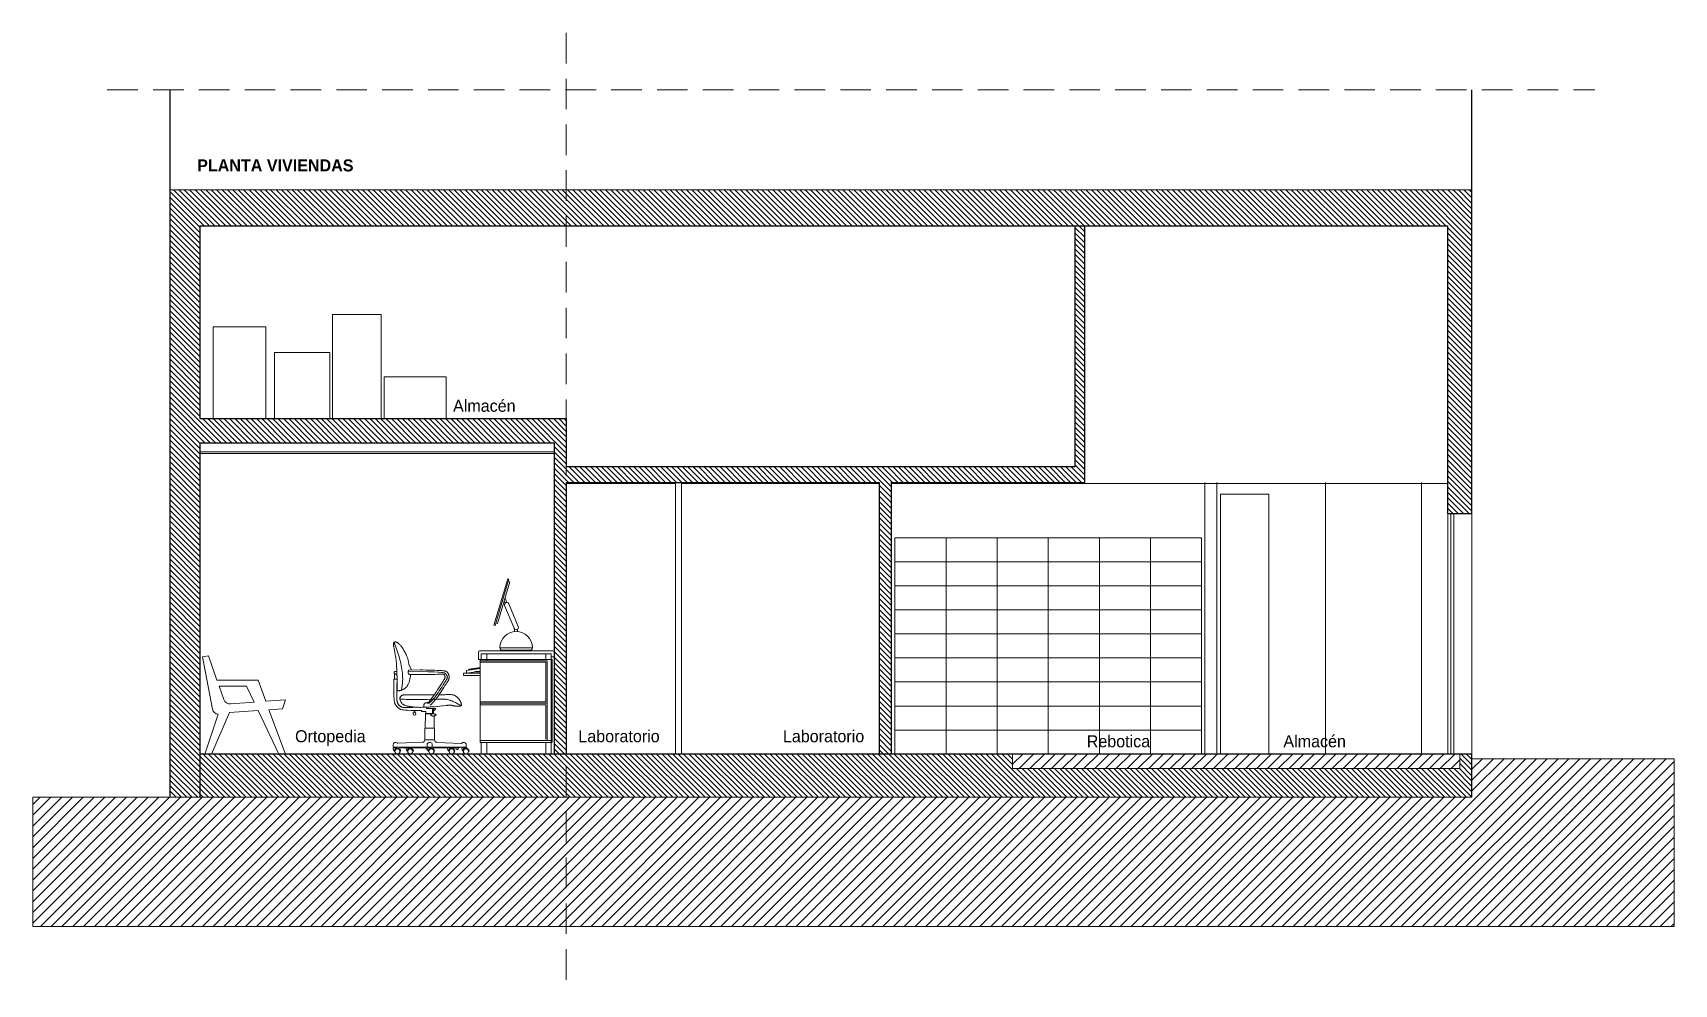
# Model space of a CAD drawing. Header units: millimetres. Extents: x -177 to 251, y 63 to 264.
# Drawn here: x 157.27 to 170.92, y 91.12 to 99.03 of the extents above; entities that cross this region are included whole.
import ezdxf

# ---------------------------------------------------------------- set-up
doc = ezdxf.new("R2010")
doc.units = ezdxf.units.MM
doc.header["$LTSCALE"] = 0.01
doc.linetypes.add('TRAZOS', pattern=[19.05, 12.7, -6.35])
doc.layers.get('0').update_dxf_attribs({"color": 2, "lineweight": 0})
for name, color, linetype, lineweight in [('ARQ_AUXILIARES', 4, 'Continuous', 0), ('ARQ_DISCONTINUAS', 6, 'TRAZOS', 5), ('ARQ_MOBILIARIO', 102, 'Continuous', 5), ('ARQ_PROYECCION', 3, 'Continuous', 9), ('ARQ_PROYECCION 1', 3, 'Continuous', 13), ('ARQ_PROYECCION 2', 5, 'Continuous', 5), ('ARQ_SECCION', 1, 'Continuous', 25), ('TEX_TEXTOS', 7, 'Continuous', 5)]:
    doc.layers.add(name, color=color, linetype=linetype, lineweight=lineweight)
doc.styles.get("Standard").update_dxf_attribs({"font": 'GOTHIC.TTF'})

msp = doc.modelspace()

# ---------------------------------------------------------------- texts
at = {"layer": 'TEX_TEXTOS', "char_height": 0.1, "attachment_point": 1}
for s, insert in [('\\pi0.32522;{\\fCentury Gothic|b1|i0|c0|p34;PLANTA VIVIENDAS}', (158.311, 97.977)), ('\\pi0.6451;Almacén', (160.119, 95.978)), ('\\pi0.60632;Ortopedia', (158.844, 93.23)), ('Laboratorio', (161.806, 93.23)), ('Laboratorio', (163.507, 93.23)), ('\\pi0.65064;Rebotica', (165.383, 93.188)), ('\\pi0.6451;Almacén', (167.024, 93.188))]:
    msp.add_mtext_dynamic_manual_height_columns(s, width=1.89911, gutter_width=12.5, heights=[1.347], dxfattribs=dict(at, insert=insert))

# ---------------------------------------------------------------- blocks, each defined once
blk = doc.blocks.new('Musa01al')
at = {"color": 0, "linetype": 'ByBlock'}
for points in [[(0.527, 0.44), (0.689, 0.452), (0.666, 0.377), (0.552, 0.369), (0.69, 0), (0.635, 0), (0.462, 0.362), (0.223, 0.345), (0.074, 0), (0.02, 0), (0.13, 0.333, -0.346188), (0.083, 0.373), (0, 0.808), (0.049, 0.818), (0.12, 0.615), (0.463, 0.615)], [(0.138, 0.565), (0.177, 0.454, 0.381218), (0.233, 0.418), (0.429, 0.432), (0.366, 0.565)]]:
    blk.add_lwpolyline(points, format="xyb", close=True, dxfattribs=at)
blk = doc.blocks.new('FEWFWEFEWFFWEF')
h = blk.add_hatch()
h.set_pattern_fill('ANSI31', color=256, scale=0.1, angle=45, style=0)
h.set_pattern_definition([(90, (17.930634, 26.390706), (-0.0125, 2e-18), [])])
edge = h.paths.add_edge_path()
edge.add_line((31.652, 31.416), (31.402, 31.416))
edge.add_ellipse((31.419, 31.438), major_axis=(-0.0198, 0.0198), ratio=1, start_angle=95.4599, end_angle=135)
edge.add_line((31.419, 31.41), (31.634, 31.41))
edge.add_ellipse((31.634, 31.438), major_axis=(0.0198, 0.0198), ratio=1, start_angle=225, end_angle=264.5401)
for p, q in [((31.579, 31.985), (31.593, 31.989)), ((31.683, 31.637), (31.579, 31.985)), ((31.587, 32.008), (31.597, 32.011)), ((31.703, 31.622), (31.587, 32.008)), ((31.713, 31.625), (31.597, 32.011)), ((31.605, 31.813), (31.619, 31.849)), ((31.619, 31.807), (31.626, 31.826)), ((31.51, 31.613), (31.587, 31.801)), ((31.623, 31.787), (31.545, 31.599)), ((31.515, 31.571), (31.515, 31.592)), ((31.541, 31.571), (31.541, 31.592)), ((31.697, 31.641), (31.683, 31.637)), ((31.713, 31.625), (31.703, 31.622)), ((31.391, 31.436), (31.662, 31.436)), ((31.402, 31.416), (31.652, 31.416)), ((31.419, 31.41), (31.634, 31.41))]:
    blk.add_line(p, q)
for centre, radius, start, end in [((31.605, 31.794), 0.0192, 337.6472, 157.6472), ((31.527, 31.436), 0.135, 0.8343, 179.1657), ((31.528, 31.606), 0.0192, 157.6472, 337.6472), ((31.419, 31.438), 0.0279, 179.1657, 270), ((31.634, 31.438), 0.0279, 270, 0.8343)]:
    blk.add_arc(centre, radius, start, end)
blk = doc.blocks.new('wrgwrgwg')
at = {"layer": 'ARQ_MOBILIARIO', "ltscale": 10}
for p, q in [((302.151, 72.18), (302.13, 72.229)), ((302.708, 72.27), (302.708, 72.33)), ((302.708, 72.27), (302.708, 72.33)), ((302.708, 72.27), (302.723, 72.27)), ((302.708, 72.27), (302.723, 72.27)), ((303.328, 72.34), (302.718, 72.34)), ((302.723, 72.27), (302.777, 72.27)), ((302.723, 72.258), (302.723, 72.27)), ((302.723, 72.27), (302.777, 72.27)), ((302.723, 72.258), (302.723, 72.27)), ((302.777, 72.258), (302.723, 72.258)), ((302.777, 72.258), (302.723, 72.258)), ((302.723, 72.246), (302.723, 71.917)), ((302.723, 72.246), (302.723, 71.917)), ((303.314, 72.316), (302.732, 72.316)), ((302.732, 72.316), (302.777, 72.316)), ((302.732, 72.27), (302.732, 72.316)), ((302.732, 72.316), (302.732, 72.27)), ((302.732, 72.316), (302.777, 72.316)), ((302.732, 72.27), (302.732, 72.316)), ((302.732, 72.316), (302.732, 72.27)), ((302.777, 72.27), (302.732, 72.27)), ((302.777, 72.27), (302.732, 72.27)), ((302.777, 72.316), (302.777, 72.27)), ((302.777, 72.316), (302.777, 72.27)), ((303.268, 72.27), (302.777, 72.27)), ((302.777, 72.27), (302.777, 72.258)), ((302.777, 72.27), (302.777, 72.258)), ((303.268, 72.316), (303.268, 72.27)), ((303.268, 72.27), (303.32, 72.27)), ((303.314, 72.316), (303.314, 72.27)), ((303.314, 72.295), (303.314, 72.316)), ((303.314, 72.295), (303.314, 72.293)), ((303.314, 72.29), (303.338, 72.29)), ((303.314, 71.58), (303.314, 72.27)), ((303.32, 71.58), (303.32, 72.27)), ((303.338, 72.29), (303.338, 72.33)), ((302.583, 72.156), (302.723, 72.156)), ((302.583, 72.156), (302.583, 72.136)), ((302.583, 72.156), (302.723, 72.156)), ((302.583, 72.156), (302.583, 72.136)), ((302.583, 72.136), (302.723, 72.136)), ((302.583, 72.136), (302.723, 72.136)), ((302.61, 72.177), (302.723, 72.194)), ((302.61, 72.177), (302.723, 72.194)), ((302.61, 72.156), (302.61, 72.177)), ((302.61, 72.156), (302.61, 72.177)), ((302.723, 72.173), (302.61, 72.156)), ((302.723, 72.173), (302.61, 72.156)), ((302.625, 72.18), (302.629, 72.189)), ((302.625, 72.18), (302.629, 72.189)), ((302.664, 72.186), (302.625, 72.18)), ((302.664, 72.186), (302.625, 72.18)), ((302.648, 72.19), (302.629, 72.189)), ((302.648, 72.19), (302.629, 72.189)), ((302.629, 72.189), (302.644, 72.189)), ((302.629, 72.189), (302.644, 72.189)), ((302.644, 72.183), (302.704, 72.192)), ((302.649, 72.192), (302.644, 72.183)), ((302.644, 72.183), (302.704, 72.192)), ((302.649, 72.192), (302.644, 72.183)), ((302.644, 72.189), (302.644, 72.183)), ((302.644, 72.189), (302.644, 72.183)), ((302.645, 72.161), (302.645, 72.156)), ((302.645, 72.161), (302.645, 72.156)), ((302.645, 72.156), (302.723, 72.156)), ((302.645, 72.156), (302.723, 72.156)), ((302.646, 72.156), (302.646, 72.162)), ((302.646, 72.156), (302.646, 72.162)), ((302.647, 72.162), (302.647, 72.156)), ((302.647, 72.162), (302.647, 72.156)), ((302.664, 72.192), (302.649, 72.192)), ((302.664, 72.192), (302.649, 72.192)), ((302.649, 72.183), (302.649, 72.184)), ((302.649, 72.183), (302.649, 72.184)), ((302.65, 72.184), (302.65, 72.183)), ((302.65, 72.184), (302.65, 72.183)), ((302.65, 72.156), (302.65, 72.162)), ((302.65, 72.156), (302.65, 72.162)), ((302.651, 72.184), (302.651, 72.184)), ((302.651, 72.184), (302.651, 72.184)), ((302.652, 72.163), (302.652, 72.156)), ((302.652, 72.163), (302.652, 72.156)), ((302.653, 72.184), (302.653, 72.184)), ((302.653, 72.184), (302.653, 72.184)), ((302.657, 72.185), (302.654, 72.185)), ((302.657, 72.185), (302.654, 72.185)), ((302.655, 72.185), (302.655, 72.184)), ((302.655, 72.185), (302.655, 72.184)), ((302.668, 72.194), (302.664, 72.186)), ((302.668, 72.194), (302.664, 72.186)), ((302.664, 72.186), (302.664, 72.192)), ((302.664, 72.186), (302.664, 72.192)), ((302.688, 72.197), (302.668, 72.194)), ((302.688, 72.197), (302.668, 72.194)), ((302.684, 72.194), (302.668, 72.194)), ((302.684, 72.194), (302.668, 72.194)), ((302.723, 72.166), (302.676, 72.166)), ((302.723, 72.166), (302.676, 72.166)), ((302.688, 72.197), (302.684, 72.189)), ((302.688, 72.197), (302.684, 72.189)), ((302.684, 72.189), (302.684, 72.194)), ((302.684, 72.189), (302.684, 72.194)), ((302.685, 72.168), (302.723, 72.168)), ((302.685, 72.168), (302.723, 72.168)), ((302.704, 72.197), (302.688, 72.197)), ((302.704, 72.197), (302.688, 72.197)), ((302.708, 72.2), (302.704, 72.192)), ((302.708, 72.2), (302.704, 72.192)), ((302.704, 72.192), (302.704, 72.197)), ((302.704, 72.192), (302.704, 72.197)), ((302.704, 72.192), (302.704, 72.192)), ((302.704, 72.192), (302.704, 72.192)), ((302.723, 72.2), (302.708, 72.2)), ((302.723, 72.2), (302.708, 72.2)), ((302.267, 71.817), (302.266, 71.698)), ((302.267, 71.817), (302.266, 71.698)), ((302.267, 71.817), (302.271, 71.821)), ((302.267, 71.817), (302.303, 71.817)), ((302.271, 71.836), (302.271, 71.821)), ((302.271, 71.821), (302.303, 71.821)), ((302.326, 71.821), (302.303, 71.821)), ((302.326, 71.817), (302.303, 71.817)), ((302.339, 71.8), (302.34, 71.698)), ((302.723, 71.893), (302.723, 71.606)), ((302.723, 71.893), (302.723, 71.606)), ((302.263, 71.601), (302.263, 71.698)), ((302.263, 71.698), (302.342, 71.698)), ((302.263, 71.698), (302.342, 71.698)), ((302.303, 71.698), (302.269, 71.698)), ((302.342, 71.601), (302.342, 71.698)), ((301.998, 71.56), (301.998, 71.541)), ((301.998, 71.541), (302.303, 71.541)), ((302, 71.533), (302.003, 71.533)), ((302.003, 71.533), (302.033, 71.533)), ((302.011, 71.533), (302.011, 71.541)), ((302.022, 71.533), (302.022, 71.541)), ((302.033, 71.533), (302.033, 71.531)), ((302.244, 71.581), (302.038, 71.573)), ((302.137, 71.531), (302.137, 71.534)), ((302.287, 71.533), (302.282, 71.533)), ((302.294, 71.541), (302.294, 71.533)), ((302.331, 71.528), (302.331, 71.541)), ((302.338, 71.601), (302.342, 71.601)), ((302.565, 71.571), (302.363, 71.58)), ((302.569, 71.533), (302.573, 71.533)), ((302.58, 71.533), (302.58, 71.541)), ((302.607, 71.541), (302.607, 71.56)), ((302.723, 71.58), (303.314, 71.58)), ((302.732, 71.58), (302.732, 71.482)), ((302.732, 71.58), (302.732, 71.482)), ((303.314, 71.58), (303.314, 71.482)), ((303.314, 71.58), (303.318, 71.58)), ((303.32, 71.59), (303.32, 71.58)), ((302.061, 71.506), (302.055, 71.506)), ((302.162, 71.506), (302.167, 71.506)), ((302.338, 71.506), (302.343, 71.506)), ((302.507, 71.506), (302.512, 71.506)), ((302.63, 71.506), (302.625, 71.506))]:
    blk.add_line(p, q, dxfattribs=at)
for points in [[(302.033, 72.012), (302.032, 72.054), (302.032, 72.09), (302.032, 72.122), (302.031, 72.149), (302.03, 72.172), (302.029, 72.192), (302.028, 72.21), (302.027, 72.225), (302.026, 72.24), (302.025, 72.253), (302.023, 72.266), (302.022, 72.277), (302.02, 72.288), (302.019, 72.298), (302.017, 72.308), (302.016, 72.317), (302.014, 72.326), (302.013, 72.335), (302.011, 72.343), (302.009, 72.35), (302.008, 72.358), (302.007, 72.364), (302.005, 72.37), (302.004, 72.375), (302.004, 72.379), (302.003, 72.383), (302.002, 72.386), (302.002, 72.389), (302.001, 72.391), (302.001, 72.393), (302.001, 72.394), (302.001, 72.396), (302.001, 72.397), (302.001, 72.398), (302.001, 72.399), (302.001, 72.401), (302.002, 72.402), (302.002, 72.403), (302.002, 72.404), (302.003, 72.405), (302.003, 72.407), (302.004, 72.408), (302.005, 72.409), (302.005, 72.41), (302.006, 72.411), (302.007, 72.412), (302.008, 72.413), (302.009, 72.414), (302.01, 72.414), (302.012, 72.415), (302.013, 72.415), (302.015, 72.415), (302.017, 72.415), (302.019, 72.415), (302.02, 72.415), (302.022, 72.415), (302.025, 72.414), (302.027, 72.414), (302.029, 72.413), (302.031, 72.411), (302.034, 72.41), (302.037, 72.408), (302.04, 72.406), (302.043, 72.403), (302.047, 72.4), (302.051, 72.396), (302.055, 72.392), (302.059, 72.387), (302.063, 72.382), (302.068, 72.377), (302.072, 72.371), (302.076, 72.365), (302.081, 72.358), (302.085, 72.351), (302.089, 72.344), (302.094, 72.336), (302.098, 72.328), (302.102, 72.32), (302.106, 72.311), (302.109, 72.302), (302.113, 72.293), (302.117, 72.283), (302.12, 72.274), (302.123, 72.264), (302.13, 72.229)], [(302.068, 72.014), (302.072, 72.034), (302.075, 72.053), (302.077, 72.072), (302.078, 72.089), (302.079, 72.107), (302.078, 72.123), (302.077, 72.14), (302.076, 72.156), (302.074, 72.172), (302.072, 72.188), (302.069, 72.204), (302.067, 72.22), (302.063, 72.235), (302.059, 72.251), (302.055, 72.267), (302.051, 72.284), (302.046, 72.3), (302.041, 72.317), (302.036, 72.333), (302.031, 72.35), (302.025, 72.366), (302.019, 72.381), (302.013, 72.397), (302.006, 72.411)], [(302.005, 72.105), (302.005, 72.045), (302.005, 71.999), (302.006, 71.965), (302.007, 71.941), (302.008, 71.925), (302.009, 71.915), (302.011, 71.909), (302.012, 71.905), (302.014, 71.901), (302.016, 71.897), (302.019, 71.893), (302.021, 71.889), (302.024, 71.886), (302.026, 71.882), (302.029, 71.878), (302.032, 71.875), (302.035, 71.872), (302.038, 71.869), (302.041, 71.866), (302.045, 71.863), (302.049, 71.861), (302.053, 71.859), (302.057, 71.856), (302.061, 71.854), (302.066, 71.853), (302.073, 71.851), (302.083, 71.849), (302.098, 71.848), (302.119, 71.847), (302.148, 71.846), (302.185, 71.846), (302.234, 71.845)], [(302.032, 72.105), (302.005, 72.105)], [(302.03, 72.171), (302.025, 72.17), (302.021, 72.17), (302.018, 72.169), (302.015, 72.168), (302.013, 72.168), (302.012, 72.167), (302.01, 72.166), (302.009, 72.165), (302.008, 72.164), (302.008, 72.163), (302.007, 72.163), (302.007, 72.162), (302.007, 72.161), (302.007, 72.159), (302.007, 72.158), (302.007, 72.157), (302.007, 72.156), (302.008, 72.155), (302.01, 72.153), (302.012, 72.151), (302.015, 72.149), (302.019, 72.147), (302.024, 72.144), (302.031, 72.14)], [(302.011, 72.152), (302.011, 72.105)], [(302.032, 72.105), (302.031, 72.049), (302.031, 72.007), (302.031, 71.975), (302.031, 71.953), (302.031, 71.938), (302.031, 71.929), (302.032, 71.924), (302.032, 71.921), (302.033, 71.918), (302.033, 71.915), (302.034, 71.913), (302.035, 71.91), (302.036, 71.908), (302.037, 71.905), (302.038, 71.903), (302.04, 71.9), (302.041, 71.898), (302.042, 71.895), (302.044, 71.893), (302.046, 71.891), (302.048, 71.889), (302.05, 71.887), (302.052, 71.885), (302.054, 71.883), (302.056, 71.881), (302.058, 71.88), (302.061, 71.878), (302.063, 71.877), (302.066, 71.875), (302.069, 71.874), (302.072, 71.873), (302.075, 71.872), (302.079, 71.871), (302.084, 71.87), (302.091, 71.869), (302.102, 71.869), (302.117, 71.869), (302.137, 71.869), (302.164, 71.87), (302.198, 71.872)], [(302.142, 72.143), (302.142, 72.136), (302.142, 72.127), (302.141, 72.118), (302.139, 72.11), (302.138, 72.102), (302.136, 72.095), (302.134, 72.088), (302.132, 72.081), (302.129, 72.075), (302.127, 72.07), (302.125, 72.065), (302.122, 72.06), (302.12, 72.056), (302.117, 72.051), (302.115, 72.048), (302.112, 72.044), (302.109, 72.04), (302.105, 72.037), (302.102, 72.034), (302.099, 72.031), (302.095, 72.028), (302.092, 72.026), (302.089, 72.023), (302.086, 72.021), (302.083, 72.02), (302.081, 72.019), (302.078, 72.018), (302.077, 72.017), (302.075, 72.016), (302.074, 72.016), (302.072, 72.016), (302.071, 72.016), (302.07, 72.015), (302.07, 72.015), (302.069, 72.015), (302.068, 72.014), (302.068, 72.014), (302.067, 72.014), (302.066, 72.013), (302.066, 72.013), (302.065, 72.012), (302.064, 72.012), (302.063, 72.012), (302.062, 72.011), (302.06, 72.011), (302.059, 72.01), (302.057, 72.01), (302.055, 72.01), (302.053, 72.009), (302.051, 72.009), (302.049, 72.009), (302.046, 72.009), (302.044, 72.009), (302.041, 72.009), (302.038, 72.01), (302.035, 72.011), (302.033, 72.012)], [(302.14, 72.143), (302.137, 72.143), (302.134, 72.144), (302.133, 72.144), (302.132, 72.145), (302.131, 72.146), (302.13, 72.147), (302.129, 72.148), (302.128, 72.149), (302.128, 72.15), (302.127, 72.151), (302.126, 72.152), (302.126, 72.154), (302.125, 72.155), (302.125, 72.156), (302.125, 72.158), (302.125, 72.159), (302.124, 72.161), (302.124, 72.162), (302.124, 72.164), (302.124, 72.165), (302.125, 72.167), (302.125, 72.168), (302.125, 72.17), (302.125, 72.171), (302.125, 72.172), (302.126, 72.173), (302.126, 72.175), (302.126, 72.176), (302.127, 72.177), (302.127, 72.178), (302.128, 72.179), (302.128, 72.179)], [(302.125, 72.172), (302.219, 72.169), (302.29, 72.167), (302.341, 72.165), (302.377, 72.163), (302.4, 72.162), (302.413, 72.16), (302.42, 72.159), (302.423, 72.158), (302.426, 72.157), (302.428, 72.155), (302.43, 72.154), (302.432, 72.153), (302.434, 72.151), (302.436, 72.15), (302.437, 72.148), (302.439, 72.147), (302.44, 72.145), (302.442, 72.143), (302.443, 72.14), (302.445, 72.138), (302.446, 72.136), (302.447, 72.134), (302.448, 72.131), (302.449, 72.129), (302.449, 72.127), (302.449, 72.124), (302.45, 72.122), (302.45, 72.12), (302.449, 72.118), (302.449, 72.116), (302.449, 72.114), (302.448, 72.112), (302.448, 72.11), (302.447, 72.108), (302.446, 72.105), (302.444, 72.102), (302.441, 72.097), (302.437, 72.091), (302.431, 72.082), (302.424, 72.072), (302.416, 72.058), (302.406, 72.043), (302.395, 72.027), (302.384, 72.01), (302.373, 71.993), (302.362, 71.977), (302.352, 71.962), (302.343, 71.949), (302.301, 71.908)], [(302.128, 72.179), (302.223, 72.183), (302.247, 72.182), (302.272, 72.181), (302.298, 72.181), (302.322, 72.18), (302.345, 72.179), (302.365, 72.178), (302.381, 72.178), (302.394, 72.177), (302.404, 72.177), (302.412, 72.176), (302.417, 72.176), (302.421, 72.175), (302.424, 72.175), (302.427, 72.174), (302.429, 72.174), (302.431, 72.173), (302.433, 72.172), (302.435, 72.172), (302.436, 72.171), (302.438, 72.17), (302.44, 72.169), (302.442, 72.168), (302.444, 72.166), (302.445, 72.165), (302.447, 72.163), (302.449, 72.162), (302.451, 72.16), (302.453, 72.158), (302.454, 72.155), (302.456, 72.153), (302.458, 72.15), (302.459, 72.148), (302.46, 72.145), (302.462, 72.142), (302.463, 72.138), (302.463, 72.135), (302.464, 72.132), (302.464, 72.129), (302.465, 72.125), (302.465, 72.122), (302.464, 72.119), (302.464, 72.116), (302.464, 72.113), (302.463, 72.111), (302.463, 72.108), (302.462, 72.106), (302.462, 72.104), (302.461, 72.101), (302.46, 72.099), (302.458, 72.095), (302.455, 72.09), (302.451, 72.084), (302.446, 72.076), (302.439, 72.065), (302.43, 72.052), (302.421, 72.037), (302.41, 72.02), (302.399, 72.003), (302.388, 71.986), (302.377, 71.97), (302.367, 71.955), (302.313, 71.893)], [(302.297, 71.915), (302.334, 71.966), (302.345, 71.981), (302.356, 71.998), (302.367, 72.016), (302.379, 72.033), (302.39, 72.05), (302.4, 72.066), (302.408, 72.079), (302.415, 72.09), (302.421, 72.099), (302.425, 72.105), (302.427, 72.11), (302.429, 72.114), (302.43, 72.117), (302.431, 72.119), (302.431, 72.12), (302.431, 72.122), (302.431, 72.124), (302.431, 72.126), (302.43, 72.128), (302.43, 72.13), (302.429, 72.132), (302.429, 72.133), (302.428, 72.135), (302.427, 72.137), (302.426, 72.138), (302.425, 72.139), (302.424, 72.141), (302.423, 72.142), (302.422, 72.143), (302.421, 72.144), (302.42, 72.144), (302.419, 72.145), (302.417, 72.145), (302.414, 72.146), (302.409, 72.146), (302.403, 72.146), (302.394, 72.146), (302.382, 72.146), (302.366, 72.146), (302.347, 72.145), (302.324, 72.145), (302.3, 72.144), (302.274, 72.144), (302.249, 72.143), (302.225, 72.143), (302.14, 72.143)], [(302.054, 71.94), (302.055, 71.945), (302.055, 71.949), (302.056, 71.952), (302.058, 71.956), (302.059, 71.958), (302.061, 71.961), (302.063, 71.963), (302.065, 71.965), (302.067, 71.966), (302.069, 71.968), (302.071, 71.969), (302.072, 71.97), (302.074, 71.971), (302.077, 71.972), (302.079, 71.973), (302.081, 71.973), (302.083, 71.973), (302.086, 71.974), (302.088, 71.974), (302.092, 71.974), (302.096, 71.974), (302.1, 71.974), (302.106, 71.974), (302.112, 71.974), (302.12, 71.974), (302.128, 71.974), (302.137, 71.974), (302.147, 71.974), (302.158, 71.974), (302.17, 71.974), (302.182, 71.974), (302.194, 71.974), (302.207, 71.974), (302.219, 71.974), (302.232, 71.974), (302.246, 71.974), (302.252, 71.974)], [(302.054, 71.94), (302.067, 71.939), (302.08, 71.938), (302.093, 71.938), (302.107, 71.937), (302.12, 71.937), (302.132, 71.936), (302.144, 71.936), (302.156, 71.935), (302.166, 71.935), (302.176, 71.935), (302.185, 71.935), (302.193, 71.935), (302.202, 71.935), (302.21, 71.936), (302.219, 71.936), (302.227, 71.936), (302.236, 71.936), (302.246, 71.936), (302.256, 71.937), (302.266, 71.937), (302.276, 71.937), (302.286, 71.937), (302.286, 71.937)], [(302.343, 71.876), (302.34, 71.876), (302.332, 71.875), (302.324, 71.875), (302.316, 71.874), (302.307, 71.874), (302.298, 71.873), (302.289, 71.873), (302.279, 71.872), (302.269, 71.872), (302.259, 71.872), (302.249, 71.872), (302.239, 71.872), (302.229, 71.871), (302.219, 71.871), (302.21, 71.872), (302.202, 71.872), (302.194, 71.872), (302.186, 71.872), (302.179, 71.873), (302.173, 71.873), (302.166, 71.874), (302.16, 71.875), (302.154, 71.875), (302.148, 71.876), (302.143, 71.877), (302.137, 71.878), (302.131, 71.879), (302.126, 71.88), (302.121, 71.881), (302.116, 71.882), (302.111, 71.883), (302.106, 71.884), (302.102, 71.886), (302.098, 71.887), (302.094, 71.889), (302.09, 71.891), (302.086, 71.893), (302.082, 71.896), (302.079, 71.898), (302.075, 71.901), (302.072, 71.905), (302.068, 71.909), (302.065, 71.913), (302.062, 71.918), (302.059, 71.925), (302.057, 71.932), (302.054, 71.94)], [(302.246, 71.974), (302.337, 71.975), (302.341, 71.975)], [(302.286, 71.937), (302.368, 71.94), (302.377, 71.94), (302.386, 71.94), (302.394, 71.94), (302.402, 71.94), (302.41, 71.94), (302.418, 71.94), (302.425, 71.939), (302.432, 71.938), (302.439, 71.938), (302.446, 71.936), (302.452, 71.935), (302.459, 71.933), (302.466, 71.931), (302.473, 71.929), (302.48, 71.927), (302.487, 71.924), (302.494, 71.921), (302.502, 71.917), (302.51, 71.914), (302.518, 71.91), (302.526, 71.906), (302.535, 71.901), (302.543, 71.897), (302.55, 71.893), (302.557, 71.888), (302.564, 71.884)], [(302.381, 71.976), (302.382, 71.976), (302.391, 71.976), (302.399, 71.976), (302.407, 71.976), (302.413, 71.976), (302.419, 71.976), (302.425, 71.976), (302.431, 71.976), (302.436, 71.977), (302.441, 71.977), (302.446, 71.977), (302.451, 71.977), (302.457, 71.977), (302.462, 71.977), (302.467, 71.977), (302.472, 71.977), (302.477, 71.977), (302.481, 71.977), (302.486, 71.976), (302.49, 71.976), (302.494, 71.975), (302.499, 71.974), (302.503, 71.973), (302.506, 71.971), (302.51, 71.97), (302.514, 71.968), (302.517, 71.966), (302.521, 71.964), (302.524, 71.962), (302.528, 71.959), (302.531, 71.956), (302.534, 71.954), (302.537, 71.951), (302.54, 71.947), (302.543, 71.944), (302.545, 71.941), (302.548, 71.937), (302.55, 71.934), (302.552, 71.93), (302.554, 71.927), (302.556, 71.924), (302.558, 71.921), (302.559, 71.918), (302.56, 71.915), (302.562, 71.913), (302.563, 71.91), (302.564, 71.908), (302.564, 71.906), (302.565, 71.904), (302.565, 71.902), (302.566, 71.901), (302.566, 71.899), (302.567, 71.897), (302.567, 71.896), (302.567, 71.894), (302.567, 71.893), (302.567, 71.892), (302.567, 71.891), (302.567, 71.89), (302.567, 71.889), (302.567, 71.888), (302.566, 71.887), (302.566, 71.886), (302.565, 71.886), (302.565, 71.885), (302.564, 71.884), (302.563, 71.884), (302.562, 71.883), (302.56, 71.883), (302.558, 71.882), (302.556, 71.882), (302.554, 71.881), (302.551, 71.881), (302.547, 71.881), (302.543, 71.881), (302.539, 71.881), (302.535, 71.881), (302.53, 71.881), (302.525, 71.882), (302.521, 71.882), (302.516, 71.882), (302.512, 71.883), (302.509, 71.883), (302.505, 71.884), (302.503, 71.884), (302.5, 71.885), (302.498, 71.885), (302.496, 71.886), (302.494, 71.886), (302.492, 71.886), (302.49, 71.887), (302.488, 71.887), (302.486, 71.887), (302.484, 71.888), (302.482, 71.888), (302.479, 71.888), (302.477, 71.888), (302.474, 71.889), (302.471, 71.889), (302.468, 71.889), (302.465, 71.889), (302.462, 71.888), (302.458, 71.888), (302.455, 71.888), (302.451, 71.888), (302.447, 71.887), (302.444, 71.887), (302.44, 71.887), (302.343, 71.876), (302.432, 71.886)], [(302.173, 71.846), (302.173, 71.831)], [(302.179, 71.846), (302.179, 71.831)], [(302.234, 71.845), (302.234, 71.837), (302.271, 71.837), (302.271, 71.836)], [(302.255, 71.872), (302.255, 71.879), (302.255, 71.884), (302.255, 71.889), (302.255, 71.892), (302.256, 71.895), (302.256, 71.897), (302.257, 71.899), (302.257, 71.9), (302.258, 71.901), (302.258, 71.902), (302.259, 71.903), (302.26, 71.904), (302.26, 71.904), (302.261, 71.905), (302.262, 71.905), (302.263, 71.906), (302.264, 71.906), (302.265, 71.907), (302.266, 71.907), (302.267, 71.907), (302.269, 71.908), (302.27, 71.908), (302.271, 71.908), (302.273, 71.908), (302.274, 71.908), (302.276, 71.908), (302.277, 71.909), (302.278, 71.909), (302.28, 71.909), (302.281, 71.909), (302.283, 71.909), (302.284, 71.91), (302.286, 71.91), (302.287, 71.91), (302.289, 71.911), (302.29, 71.911), (302.292, 71.912), (302.293, 71.913), (302.295, 71.913), (302.296, 71.914), (302.297, 71.915)], [(302.28, 71.873), (302.277, 71.862), (302.354, 71.861)], [(302.301, 71.908), (302.299, 71.907), (302.295, 71.906), (302.291, 71.905), (302.286, 71.904)], [(302.313, 71.893), (302.312, 71.893), (302.305, 71.89)], [(302.326, 71.816), (302.324, 71.816), (302.321, 71.815), (302.32, 71.815), (302.318, 71.814), (302.317, 71.814), (302.316, 71.813), (302.315, 71.812), (302.314, 71.812), (302.313, 71.811), (302.312, 71.81), (302.311, 71.809), (302.311, 71.809), (302.311, 71.808), (302.31, 71.807), (302.31, 71.806), (302.311, 71.805), (302.311, 71.805), (302.312, 71.804), (302.313, 71.803), (302.314, 71.803), (302.315, 71.802), (302.317, 71.802), (302.318, 71.801), (302.319, 71.801), (302.321, 71.8), (302.322, 71.8), (302.324, 71.8), (302.326, 71.8), (302.327, 71.799), (302.329, 71.799), (302.331, 71.799), (302.332, 71.799), (302.334, 71.799), (302.336, 71.799), (302.338, 71.8), (302.34, 71.8), (302.342, 71.8), (302.344, 71.801), (302.345, 71.801), (302.347, 71.802), (302.349, 71.802), (302.35, 71.803), (302.352, 71.804), (302.353, 71.804), (302.354, 71.805), (302.355, 71.806), (302.355, 71.806), (302.356, 71.807), (302.356, 71.808), (302.356, 71.808), (302.356, 71.809), (302.355, 71.81), (302.355, 71.81), (302.354, 71.811), (302.353, 71.812), (302.353, 71.812), (302.352, 71.813), (302.35, 71.813), (302.349, 71.814), (302.347, 71.815), (302.345, 71.815), (302.342, 71.815), (302.339, 71.816), (302.335, 71.816)], [(302.326, 71.862), (302.326, 71.816)], [(302.335, 71.862), (302.335, 71.816)], [(302.335, 71.844), (302.339, 71.846), (302.342, 71.848), (302.344, 71.849), (302.346, 71.851), (302.348, 71.853), (302.349, 71.855), (302.351, 71.858), (302.354, 71.861)], [(303.268, 71.606), (303.268, 71.893), (302.723, 71.893), (302.723, 71.905), (303.28, 71.905), (303.28, 71.594), (302.723, 71.594), (302.723, 71.606)], [(302.042, 71.541), (302.059, 71.534), (302.274, 71.534)], [(302.274, 71.541), (302.274, 71.523), (302.283, 71.523)], [(302.287, 71.533), (302.315, 71.533)], [(302.303, 71.541), (302.607, 71.541)], [(302.306, 71.533), (302.306, 71.541)], [(302.315, 71.533), (302.315, 71.531)], [(302.564, 71.541), (302.547, 71.534), (302.331, 71.534)], [(302.485, 71.531), (302.485, 71.534)], [(302.573, 71.533), (302.603, 71.533)], [(302.59, 71.533), (302.59, 71.541)], [(302.603, 71.533), (302.603, 71.531)]]:
    blk.add_lwpolyline(points, dxfattribs=at)
for points in [[(302.723, 72.258), (303.28, 72.258), (303.28, 71.905), (302.723, 71.905), (302.723, 71.917), (303.268, 71.917), (303.268, 72.246), (302.723, 72.246)], [(302.723, 71.594), (303.314, 71.594), (303.314, 71.58), (302.723, 71.58)], [(302.732, 71.482), (302.732, 71.58), (302.777, 71.58), (302.777, 71.482)], [(302.732, 71.482), (302.732, 71.58), (302.777, 71.58), (302.777, 71.482)], [(303.268, 71.482), (303.268, 71.58), (303.314, 71.58), (303.314, 71.482)]]:
    blk.add_lwpolyline(points, close=True, dxfattribs=at)
for points in [[(302.338, 71.601), (302.303, 71.601), (302.263, 71.601, -0.290593)], [(302.324, 71.541), (302.324, 71.565, 0.121883), (302.323, 71.567, 0.603282), (302.283, 71.567, 0.121883), (302.282, 71.565), (302.282, 71.541)]]:
    blk.add_lwpolyline(points, format="xyb", dxfattribs=at)
for centre in [(302.035, 71.505), (302.141, 71.505), (302.317, 71.505), (302.486, 71.505), (302.604, 71.505)]:
    blk.add_circle(centre, 0.0208, dxfattribs=at)
for centre, radius, start, end in [((302.718, 72.33), 0.01, 90, 180), ((302.718, 72.33), 0.01, 90, 180), ((303.328, 72.33), 0.01, 0, 90), ((302.176, 71.819), 0.012, 104.0183, 75.9817), ((302.019, 71.559), 0.0209, 51.9711, 176.0545), ((302.029, 71.53), 0.0297, 175.1046, 238.7971), ((302.035, 71.505), 0.026, 1.1182, 172.6475), ((302.038, 71.583), 0.00966, 231.9711, 272.1261), ((302.136, 71.53), 0.0297, 173.6653, 238.7971), ((302.141, 71.505), 0.026, 1.1182, 172.6475), ((302.24, 71.603), 0.0229, 278.4022, 354.6433), ((302.312, 71.53), 0.0297, 175.1046, 238.7971), ((302.317, 71.505), 0.026, 1.1182, 172.6475), ((302.365, 71.603), 0.0229, 185.3567, 264.8158), ((302.48, 71.53), 0.0297, 173.6653, 238.7971), ((302.486, 71.505), 0.026, 1.1182, 172.6475), ((302.565, 71.581), 0.00966, 267.3134, 313.744), ((302.599, 71.53), 0.0297, 175.1046, 238.7971), ((302.586, 71.559), 0.0209, 3.9455, 133.744), ((302.604, 71.505), 0.026, 1.1182, 172.6475)]:
    blk.add_arc(centre, radius, start, end, dxfattribs=at)
for points, knots in [([(302.54, 71.534), (302.54, 71.531), (302.539, 71.527), (302.534, 71.519), (302.521, 71.522), (302.52, 71.53), (302.52, 71.534)], [10.416711, 10.416711, 10.416711, 10.416711, 10.731342, 10.979341, 11.471896, 11.915969, 11.915969, 11.915969, 11.915969]), ([(302.604, 71.531), (302.604, 71.532), (302.601, 71.535), (302.598, 71.539), (302.596, 71.541)], [6.1189207, 6.1189207, 6.1189207, 6.1189207, 6.2836437, 6.6468345, 6.6468345, 6.6468345, 6.6468345])]:
    blk.add_open_spline(points, degree=3, knots=knots, dxfattribs=at)
blk.add_open_spline([(302.615, 71.529), (302.611, 71.533), (302.607, 71.537), (302.603, 71.541)], degree=3, dxfattribs=at)
at = {"layer": 'ARQ_MOBILIARIO', "ltscale": 10, "xscale": -1}
blk.add_blockref('FEWFWEFEWFFWEF', (334.549, 40.93), dxfattribs=at)

# ---------------------------------------------------------------- hatches: boundary and pattern name
at = {"layer": 'ARQ_AUXILIARES', "true_color": 0xcfcfcf}
h = msp.add_hatch(dxfattribs=at)
h.set_pattern_fill('LINE', color=254, scale=0.01, angle=315)
h.paths.add_polyline_path([(169.237, 97.723), (161.705, 97.723), (161.705, 97.423), (169.237, 97.423)])
h.paths.add_polyline_path([(161.705, 97.723), (158.408, 97.723), (158.408, 97.423), (161.705, 97.423)])
h.paths.add_polyline_path([(158.658, 97.423), (158.408, 97.423), (158.408, 92.672), (158.658, 92.672)])
h.paths.add_polyline_path([(161.705, 95.821), (158.658, 95.821), (158.658, 95.621), (161.605, 95.621), (161.605, 93.031), (161.705, 93.031)])
h.paths.add_polyline_path([(164.407, 95.291), (164.307, 95.291), (164.307, 93.031), (164.407, 93.031)])
h.paths.add_polyline_path([(169.237, 93.031), (169.137, 93.031), (169.137, 92.911), (165.417, 92.911), (165.417, 93.031), (161.705, 93.031), (161.705, 92.672), (169.237, 92.672)])
h.paths.add_polyline_path([(161.705, 93.031), (161.581, 93.031), (161.581, 93.031), (161.535, 93.031), (159.371, 93.031), (159.371, 93.031), (159.316, 93.031), (158.754, 93.031), (158.754, 93.031), (158.701, 93.031), (158.658, 93.031), (158.658, 92.672), (161.705, 92.672)])
h.paths.add_polyline_path([(166.017, 97.423), (165.937, 97.423), (165.937, 95.423), (166.017, 95.423)])
h.paths.add_polyline_path([(169.237, 97.423), (169.037, 97.423), (169.037, 95.031), (169.237, 95.031)])
h.paths.add_polyline_path([(166.017, 95.291), (166.017, 95.423), (161.705, 95.423), (161.705, 95.291)])
h = msp.add_hatch(dxfattribs=at)
h.set_pattern_fill('LINE', color=254, scale=0.02, angle=45)
h.paths.add_polyline_path([(161.705, 92.672), (157.27, 92.672), (157.27, 91.597), (161.705, 91.597)])
h.paths.add_polyline_path([(170.919, 92.993), (169.237, 92.993), (169.237, 92.672), (169.237, 92.672), (161.705, 92.672), (161.705, 91.597), (170.919, 91.597)])
h.paths.add_polyline_path([(169.137, 93.031), (165.417, 93.031), (165.417, 92.911), (169.137, 92.911)])

# ---------------------------------------------------------------- linework, layer by layer
at = {"layer": 'ARQ_DISCONTINUAS', "ltscale": 2}
for p, q in [((161.705, 99.029), (161.705, 91.118)), ((157.889, 98.556), (170.26, 98.556))]:
    msp.add_line(p, q, dxfattribs=at)
at = {"layer": 'ARQ_MOBILIARIO', "ltscale": 10}
for p, q in [((166.989, 94.831), (164.439, 94.831)), ((164.439, 94.831), (164.439, 93.031)), ((164.864, 94.831), (164.864, 93.031)), ((165.289, 94.831), (165.289, 93.031)), ((165.714, 94.831), (165.714, 93.031)), ((166.139, 94.831), (166.139, 93.031)), ((166.564, 94.831), (166.564, 93.031)), ((166.989, 94.831), (166.989, 93.031)), ((166.989, 94.631), (164.439, 94.631)), ((166.989, 94.431), (164.439, 94.431)), ((166.989, 94.231), (164.439, 94.231)), ((166.989, 94.031), (164.439, 94.031)), ((166.989, 93.831), (164.439, 93.831)), ((166.989, 93.631), (164.439, 93.631)), ((166.989, 93.431), (164.439, 93.431)), ((166.989, 93.231), (164.439, 93.231))]:
    msp.add_line(p, q, dxfattribs=at)
for points in [[(159.763, 96.687), (160.167, 96.687), (160.167, 95.821), (159.763, 95.821)], [(158.768, 96.585), (159.208, 96.585), (159.208, 95.821), (158.768, 95.821)], [(159.279, 96.371), (159.739, 96.371), (159.739, 95.821), (159.279, 95.821)], [(160.192, 96.168), (160.708, 96.168), (160.708, 95.821), (160.192, 95.821)], [(167.145, 95.192), (167.549, 95.192), (167.549, 93.031), (167.145, 93.031)]]:
    msp.add_lwpolyline(points, close=True, dxfattribs=at)
at = {"layer": 'ARQ_PROYECCION'}
for p, q in [((169.037, 95.031), (169.037, 93.031)), ((169.087, 95.031), (169.087, 93.031))]:
    msp.add_line(p, q, dxfattribs=at)
at = {"layer": 'ARQ_PROYECCION 1'}
for p, q in [((158.658, 95.546), (161.605, 95.546)), ((158.658, 95.531), (161.605, 95.531)), ((161.705, 95.281), (162.614, 95.281)), ((162.614, 95.291), (162.614, 93.031)), ((162.664, 95.291), (162.664, 93.031)), ((162.664, 95.281), (164.307, 95.281)), ((164.407, 95.281), (169.037, 95.281))]:
    msp.add_line(p, q, dxfattribs=at)
at = {"layer": 'ARQ_PROYECCION 2'}
for p, q in [((158.408, 97.723), (169.237, 97.723)), ((167.017, 95.291), (167.017, 93.031)), ((167.117, 95.291), (167.117, 93.031)), ((168.018, 95.291), (168.018, 93.031)), ((168.818, 95.291), (168.818, 93.031)), ((169.062, 95.031), (169.062, 93.031)), ((169.237, 95.031), (169.237, 93.031))]:
    msp.add_line(p, q, dxfattribs=at)
at = {"layer": 'ARQ_SECCION'}
for p, q in [((158.408, 98.556), (158.408, 92.672)), ((169.237, 97.423), (169.237, 98.556)), ((158.658, 97.423), (158.658, 95.821)), ((158.658, 97.423), (169.037, 97.423)), ((165.937, 95.423), (165.937, 97.423)), ((166.017, 95.291), (166.017, 97.423)), ((169.037, 95.031), (169.037, 97.423)), ((169.237, 95.031), (169.237, 97.423)), ((169.237, 95.031), (169.237, 96.49)), ((158.658, 95.821), (161.705, 95.821)), ((161.705, 95.821), (161.705, 95.423)), ((158.658, 95.621), (161.605, 95.621)), ((158.658, 95.621), (158.658, 92.672)), ((161.605, 95.621), (161.605, 93.031)), ((161.705, 95.423), (165.937, 95.423)), ((161.705, 95.291), (164.307, 95.291)), ((161.705, 95.291), (161.705, 93.031)), ((164.307, 95.291), (164.307, 93.031)), ((164.407, 95.291), (164.407, 93.031)), ((164.407, 95.291), (166.017, 95.291)), ((169.037, 95.031), (169.237, 95.031)), ((169.237, 93.031), (158.658, 93.031)), ((169.237, 92.672), (169.237, 93.031)), ((169.237, 92.672), (169.237, 93.031))]:
    msp.add_line(p, q, dxfattribs=at)
at = {"layer": 'ARQ_SECCION', "lineweight": 0}
for points in [[(169.237, 92.993), (170.919, 92.993), (170.919, 91.597), (157.27, 91.597), (157.27, 92.672), (169.237, 92.672)], [(169.137, 93.031), (169.137, 92.911), (165.417, 92.911), (165.417, 93.031)]]:
    msp.add_lwpolyline(points, dxfattribs=at)

# ---------------------------------------------------------------- block references
at = {"layer": 'ARQ_MOBILIARIO', "ltscale": 10}
msp.add_blockref('Musa01al', (158.681, 93.031), dxfattribs=at)
at = {"layer": 'ARQ_SECCION', "lineweight": 0}
msp.add_blockref('wrgwrgwg', (-141.733, 21.549), dxfattribs=at)

msp.set_redraw_order([(e.dxf.handle, doc.entitydb.next_handle()) for e in msp.query("TEXT MTEXT ATTDEF DIMENSION ARC_DIMENSION")])  # texts and dimensions are drawn at this point

doc.saveas('drawing.dxf')
